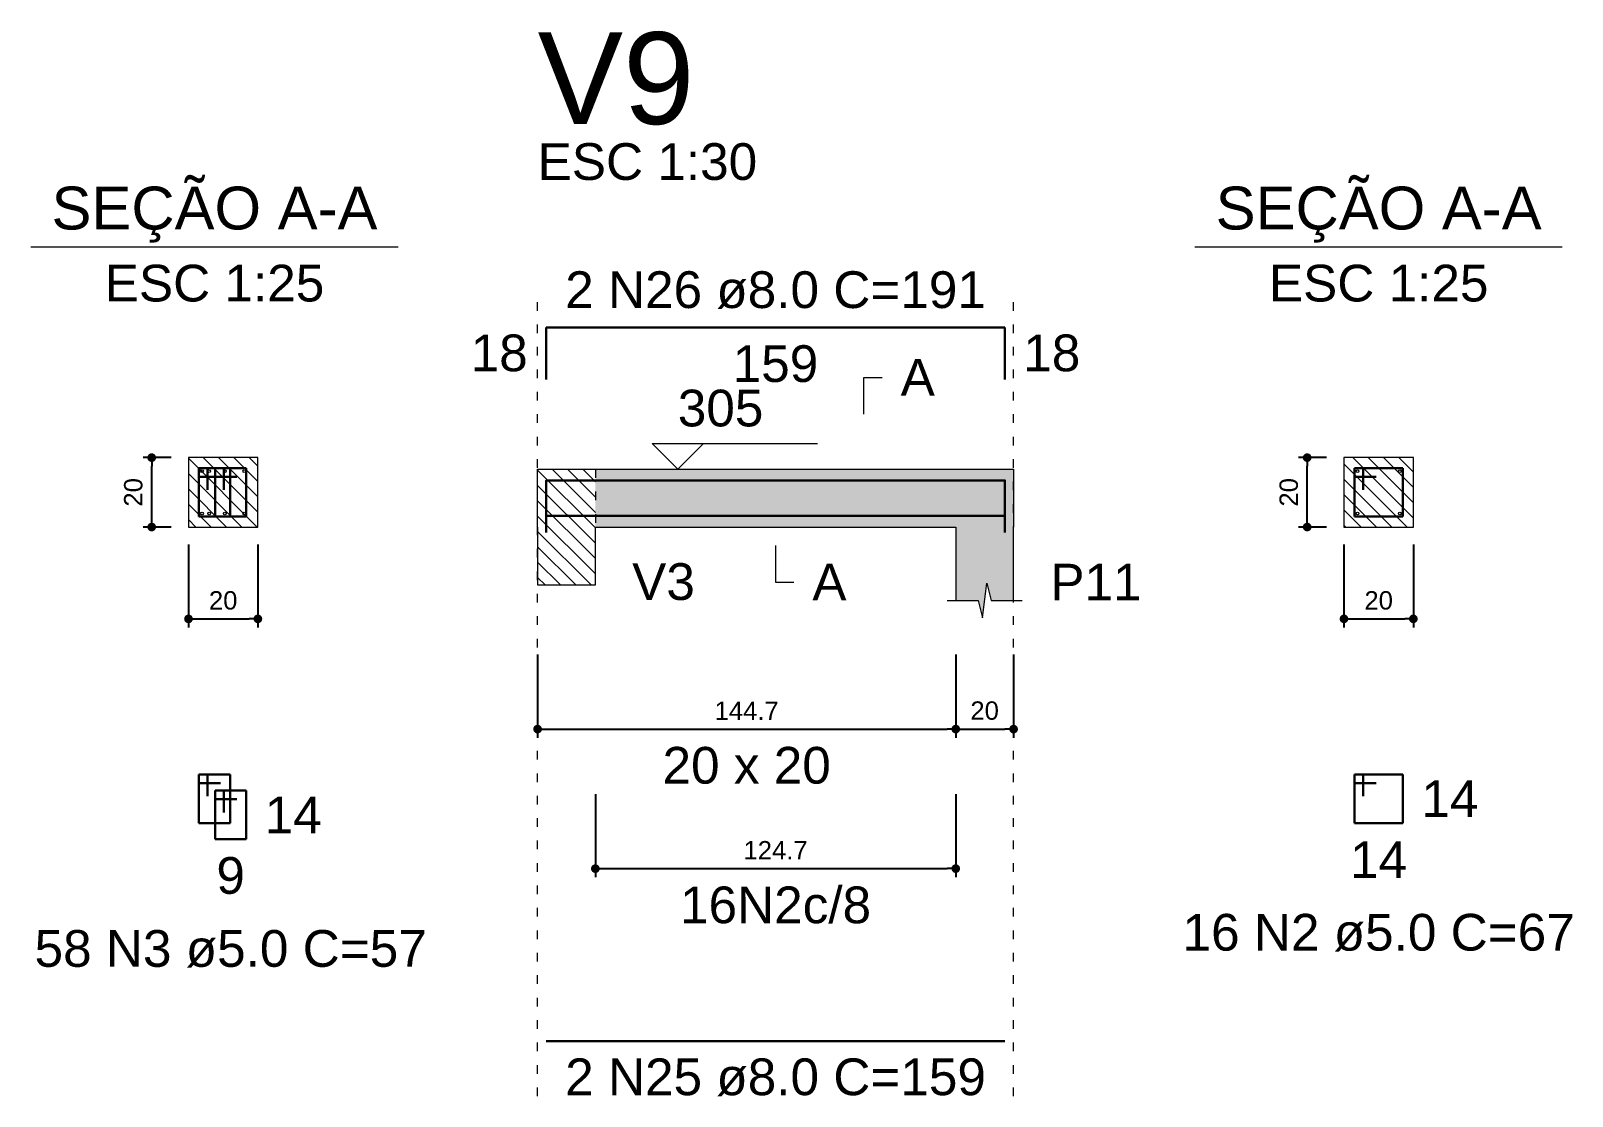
# Model space of a CAD drawing. Header units: millimetres. Extents: x 180 to 11148, y -1598 to 1045.
# Drawn here: x 2086.58 to 2104.36, y 31.19 to 43.48 of the extents above; entities that cross this region are included whole.
import ezdxf

# ---------------------------------------------------------------- set-up
doc = ezdxf.new("R2010")
doc.units = ezdxf.units.MM
doc.header["$MEASUREMENT"] = 0
doc.linetypes.add('DOT2', pattern=[3.175, 0, -3.175])
for name, color, linetype, lineweight in [('Descrição da armadura', 7, 'Continuous', 5), ('DT-Barras na forma', 2, 'Continuous', 30), ('DT-Barras no corte', 5, 'Continuous', 5), ('DT-Barras rebatidas', 2, 'Continuous', 30), ('DT-Cotas', 9, 'Continuous', 5), ('DT-Forma', 5, 'Continuous', 5), ('DT-Hachura forma vigas', 252, 'Continuous', 5), ('DT-Hachura intersecção vigas', 9, 'Continuous', 5), ('DT-Hachura seção vigas', 252, 'Continuous', 5), ('DT-Pontilhado', 9, 'DOT2', 5), ('DT-Textos', 7, 'Continuous', 5), ('DT-Título', 3, 'Continuous', 20), ('Textos armaduras', 7, 'Continuous', 5)]:
    doc.layers.add(name, color=color, linetype=linetype, lineweight=lineweight)
doc.styles.add('Arial', font='arial.ttf')
doc.dimstyles.new('UM_25.000000', dxfattribs={"dimtxt": 0.18, "dimasz": 0.1, "dimexe": 0.1, "dimexo": 0.2, "dimgap": 0, "dimtad": 1, "dimtih": 1, "dimtoh": 1, "dimdec": 1, "dimlfac": 25, "dimzin": 0, "dimdsep": 46, "dimtxsty": 'Standard', "dimcen": 0.09, "dimdle": 0.1, "dimadec": 1, "dimazin": 2, "dimtfac": 1, "dimtdec": 4, "dimtofl": 0, "dimtmove": 0, "dimatfit": 3, "dimfxl": 1, "dimtolj": 1, "dimarcsym": 0})
doc.dimstyles.new('UM_30.000000', dxfattribs={"dimtxt": 0.18, "dimasz": 0.1, "dimexe": 0.1, "dimexo": 0.2, "dimgap": 0, "dimtad": 1, "dimtih": 1, "dimtoh": 1, "dimdec": 1, "dimlfac": 30, "dimzin": 0, "dimdsep": 46, "dimtxsty": 'Standard', "dimcen": 0.09, "dimdle": 0.1, "dimadec": 1, "dimazin": 2, "dimtfac": 1, "dimtdec": 4, "dimtofl": 0, "dimtmove": 0, "dimatfit": 3, "dimfxl": 1, "dimtolj": 1, "dimarcsym": 0})
pattern_1 = [(135, (1822.37998, -105.55233), (-0.08838835, -0.08838835), [])]

msp = doc.modelspace()

# ---------------------------------------------------------------- texts
at = {"layer": 'Descrição da armadura', "linetype": 'Continuous', "char_height": 0.4236, "attachment_point": 8, "line_spacing_factor": 0.798, "style": 'Arial'}
for s, insert, width in [('2 N26 ø8.0 C=191', (2095.1691, 40.2707), 9.7294), ('16N2c/8', (2095.1691, 33.1823), 4.419452), ('2 N25 ø8.0 C=159', (2095.1691, 31.1943), 9.7294)]:
    msp.add_mtext(s, dxfattribs=dict(at, insert=insert, width=width))
at = {"layer": 'Descrição da armadura', "color": 7, "linetype": 'Continuous', "char_height": 0.4236, "width": 9.069495, "attachment_point": 8, "line_spacing_factor": 0.798, "style": 'Arial'}
for s, insert in [('16 N2 ø5.0 C=67', (2102.1238, 32.8612)), ('58 N3 ø5.0 C=57', (2088.8855, 32.6745))]:
    msp.add_mtext(s, dxfattribs=dict(at, insert=insert))
at = {"layer": 'DT-Textos', "line_spacing_factor": 0.798, "style": 'Arial'}
for s, insert, char_height, width, attachment_point in [('ESC 1:30', (2092.4246, 41.7533), 0.4236, 4.729993, 7), ('SEÇÃO A-A', (2088.699, 41.0357), 0.4942, 8.023973, 8), ('SEÇÃO A-A', (2102.124, 41.0357), 0.4942, 8.023973, 8), ('ESC 1:25', (2088.6988, 40.3516), 0.4236, 4.729993, 8), ('ESC 1:25', (2102.1238, 40.3516), 0.4236, 4.729993, 8), ('A', (2096.6115, 39.2711), 0.4236, 0.737072, 7), ('305', (2094.0414, 38.911), 0.4236, 1.843758, 7), ('V3', (2093.5149, 36.91), 0.4236, 1.351658, 7), ('A', (2095.5927, 36.91), 0.4236, 0.737072, 7), ('P11', (2098.3372, 36.91), 0.4236, 1.966244, 7), ('20 x 20', (2094.8358, 34.792), 0.4236, 3.624925, 8)]:
    msp.add_mtext(s, dxfattribs=dict(at, insert=insert, char_height=char_height, width=width, attachment_point=attachment_point))
at = {"layer": 'DT-Título', "insert": (2092.4246, 42.3887), "char_height": 1.059, "width": 3.604421, "attachment_point": 7, "line_spacing_factor": 0.798, "style": 'Arial'}
msp.add_mtext('V9', dxfattribs=at)
at = {"layer": 'Textos armaduras', "linetype": 'Continuous', "char_height": 0.4236, "attachment_point": 7, "line_spacing_factor": 0.798, "style": 'Arial'}
for s, insert, width in [('18', (2091.6529, 39.5473), 1.31981), ('159', (2094.6742, 39.4235), 1.979715), ('18', (2098.0254, 39.5473), 1.31981)]:
    msp.add_mtext(s, dxfattribs=dict(at, insert=insert, width=width))
at = {"layer": 'Textos armaduras', "color": 7, "linetype": 'Continuous', "char_height": 0.4236, "attachment_point": 7, "line_spacing_factor": 0.798, "style": 'Arial'}
for s, insert, width in [('14', (2102.6156, 34.412), 1.31981), ('14', (2089.2773, 34.2253), 1.31981), ('14', (2101.7939, 33.7084), 1.31981), ('9', (2088.7205, 33.5217), 0.659905)]:
    msp.add_mtext(s, dxfattribs=dict(at, insert=insert, width=width))

# ---------------------------------------------------------------- blocks, each defined once
blk = doc.blocks.new('_Dot')
at = {"color": 0, "linetype": 'ByBlock', "lineweight": -2}
blk.add_line((-0.5, 0), (-1, 0), dxfattribs=at)
at = {"color": 0, "linetype": 'ByBlock', "const_width": 0.5}
blk.add_lwpolyline([(-0.25, 0, 1), (0.25, 0, 1)], format="xyb", close=True, dxfattribs=at)
blk = doc.blocks.new('*D650')
at = {"layer": 'Defpoints', "color": 0, "transparency": 16777216}
for p in [(2087.975, 38.557), (2088.399, 38.557), (2088.399, 37.757)]:
    blk.add_point(p, dxfattribs=at)
at = {"layer": 'DT-Cotas', "color": 0, "lineweight": -2, "transparency": 16777216}
for p, q in [((2088.199, 38.557), (2087.875, 38.557)), ((2087.975, 37.857), (2087.975, 38.457)), ((2088.199, 37.757), (2087.875, 37.757))]:
    blk.add_line(p, q, dxfattribs=at)
at = {"layer": 'DT-Cotas', "color": 0, "lineweight": -2, "transparency": 16777216, "xscale": 0.1000000014901161, "yscale": 0.1000000014901161, "zscale": 0.1000000014901161}
for p, rotation in [((2087.975, 38.557), 90), ((2087.975, 37.757), 270)]:
    blk.add_blockref('_Dot', p, dxfattribs=dict(at, rotation=rotation))
at = {"layer": 'DT-Cotas', "transparency": 16777216, "insert": (2087.763, 38.157), "char_height": 0.2118, "attachment_point": 5, "rotation": 90, "style": 'Arial'}
blk.add_mtext('\\A1;20', dxfattribs=at)
blk = doc.blocks.new('*D651')
at = {"layer": 'Defpoints', "color": 0, "transparency": 16777216}
for p in [(2088.399, 37.757), (2089.199, 37.757), (2089.199, 36.698)]:
    blk.add_point(p, dxfattribs=at)
at = {"layer": 'DT-Cotas', "color": 0, "lineweight": -2, "transparency": 16777216}
for p, q in [((2088.399, 37.557), (2088.399, 36.598)), ((2089.199, 37.557), (2089.199, 36.598)), ((2088.499, 36.698), (2089.099, 36.698))]:
    blk.add_line(p, q, dxfattribs=at)
at = {"layer": 'DT-Cotas', "color": 0, "lineweight": -2, "transparency": 16777216, "xscale": 0.1000000014901161, "yscale": 0.1000000014901161, "zscale": 0.1000000014901161, "rotation": 180}
blk.add_blockref('_Dot', (2088.399, 36.698), dxfattribs=at)
at = {"layer": 'DT-Cotas', "color": 0, "lineweight": -2, "transparency": 16777216, "xscale": 0.1000000014901161, "yscale": 0.1000000014901161, "zscale": 0.1000000014901161}
blk.add_blockref('_Dot', (2089.199, 36.698), dxfattribs=at)
at = {"layer": 'DT-Cotas', "transparency": 16777216, "insert": (2088.799, 36.91), "char_height": 0.2118, "attachment_point": 5, "rotation": 0.0057, "style": 'Arial'}
blk.add_mtext('\\A1;20', dxfattribs=at)
blk = doc.blocks.new('*D672')
at = {"layer": 'Defpoints', "color": 0, "transparency": 16777216}
for p in [(2092.425, 36.486), (2097.247, 36.486), (2097.247, 35.427)]:
    blk.add_point(p, dxfattribs=at)
at = {"layer": 'DT-Cotas', "color": 0, "lineweight": -2, "transparency": 16777216}
for p, q in [((2092.425, 36.286), (2092.425, 35.327)), ((2097.247, 36.286), (2097.247, 35.327)), ((2092.525, 35.427), (2097.147, 35.427))]:
    blk.add_line(p, q, dxfattribs=at)
at = {"layer": 'DT-Cotas', "color": 0, "lineweight": -2, "transparency": 16777216, "xscale": 0.1000000014901161, "yscale": 0.1000000014901161, "zscale": 0.1000000014901161, "rotation": 180}
blk.add_blockref('_Dot', (2092.425, 35.427), dxfattribs=at)
at = {"layer": 'DT-Cotas', "color": 0, "lineweight": -2, "transparency": 16777216, "xscale": 0.1000000014901161, "yscale": 0.1000000014901161, "zscale": 0.1000000014901161}
blk.add_blockref('_Dot', (2097.247, 35.427), dxfattribs=at)
at = {"layer": 'DT-Cotas', "transparency": 16777216, "insert": (2094.836, 35.639), "char_height": 0.2118, "attachment_point": 5, "rotation": 0.0057, "style": 'Arial'}
blk.add_mtext('\\A1;144.7', dxfattribs=at)
blk = doc.blocks.new('*D673')
at = {"layer": 'Defpoints', "color": 0, "transparency": 16777216}
for p in [(2097.247, 36.486), (2097.914, 36.486), (2097.914, 35.427)]:
    blk.add_point(p, dxfattribs=at)
at = {"layer": 'DT-Cotas', "color": 0, "lineweight": -2, "transparency": 16777216}
for p, q in [((2097.247, 36.286), (2097.247, 35.327)), ((2097.914, 36.286), (2097.914, 35.327)), ((2097.347, 35.427), (2097.814, 35.427))]:
    blk.add_line(p, q, dxfattribs=at)
at = {"layer": 'DT-Cotas', "color": 0, "lineweight": -2, "transparency": 16777216, "xscale": 0.1000000014901161, "yscale": 0.1000000014901161, "zscale": 0.1000000014901161, "rotation": 180}
blk.add_blockref('_Dot', (2097.247, 35.427), dxfattribs=at)
at = {"layer": 'DT-Cotas', "color": 0, "lineweight": -2, "transparency": 16777216, "xscale": 0.1000000014901161, "yscale": 0.1000000014901161, "zscale": 0.1000000014901161}
blk.add_blockref('_Dot', (2097.914, 35.427), dxfattribs=at)
at = {"layer": 'DT-Cotas', "transparency": 16777216, "insert": (2097.58, 35.639), "char_height": 0.2118, "attachment_point": 5, "rotation": 0.0057, "style": 'Arial'}
blk.add_mtext('\\A1;20', dxfattribs=at)
blk = doc.blocks.new('*D674')
at = {"layer": 'Defpoints', "color": 0, "transparency": 16777216}
for p in [(2093.091, 34.877), (2097.247, 34.877), (2097.247, 33.818)]:
    blk.add_point(p, dxfattribs=at)
at = {"layer": 'DT-Cotas', "color": 0, "lineweight": -2, "transparency": 16777216}
for p, q in [((2093.091, 34.677), (2093.091, 33.718)), ((2097.247, 34.677), (2097.247, 33.718)), ((2093.191, 33.818), (2097.147, 33.818))]:
    blk.add_line(p, q, dxfattribs=at)
at = {"layer": 'DT-Cotas', "color": 0, "lineweight": -2, "transparency": 16777216, "xscale": 0.1000000014901161, "yscale": 0.1000000014901161, "zscale": 0.1000000014901161, "rotation": 180}
blk.add_blockref('_Dot', (2093.091, 33.818), dxfattribs=at)
at = {"layer": 'DT-Cotas', "color": 0, "lineweight": -2, "transparency": 16777216, "xscale": 0.1000000014901161, "yscale": 0.1000000014901161, "zscale": 0.1000000014901161}
blk.add_blockref('_Dot', (2097.247, 33.818), dxfattribs=at)
at = {"layer": 'DT-Cotas', "transparency": 16777216, "insert": (2095.169, 34.03), "char_height": 0.2118, "attachment_point": 5, "rotation": 0.0057, "style": 'Arial'}
blk.add_mtext('\\A1;124.7', dxfattribs=at)
blk = doc.blocks.new('*D675')
at = {"layer": 'Defpoints', "color": 0, "transparency": 16777216}
for p in [(2101.3, 38.557), (2101.724, 38.557), (2101.724, 37.757)]:
    blk.add_point(p, dxfattribs=at)
at = {"layer": 'DT-Cotas', "color": 0, "lineweight": -2, "transparency": 16777216}
for p, q in [((2101.524, 38.557), (2101.2, 38.557)), ((2101.3, 37.857), (2101.3, 38.457)), ((2101.524, 37.757), (2101.2, 37.757))]:
    blk.add_line(p, q, dxfattribs=at)
at = {"layer": 'DT-Cotas', "color": 0, "lineweight": -2, "transparency": 16777216, "xscale": 0.1000000014901161, "yscale": 0.1000000014901161, "zscale": 0.1000000014901161}
for p, rotation in [((2101.3, 38.557), 90), ((2101.3, 37.757), 270)]:
    blk.add_blockref('_Dot', p, dxfattribs=dict(at, rotation=rotation))
at = {"layer": 'DT-Cotas', "transparency": 16777216, "insert": (2101.088, 38.157), "char_height": 0.2118, "attachment_point": 5, "rotation": 90, "style": 'Arial'}
blk.add_mtext('\\A1;20', dxfattribs=at)
blk = doc.blocks.new('*D676')
at = {"layer": 'Defpoints', "color": 0, "transparency": 16777216}
for p in [(2101.724, 37.757), (2102.524, 37.757), (2102.524, 36.698)]:
    blk.add_point(p, dxfattribs=at)
at = {"layer": 'DT-Cotas', "color": 0, "lineweight": -2, "transparency": 16777216}
for p, q in [((2101.724, 37.557), (2101.724, 36.598)), ((2102.524, 37.557), (2102.524, 36.598)), ((2101.824, 36.698), (2102.424, 36.698))]:
    blk.add_line(p, q, dxfattribs=at)
at = {"layer": 'DT-Cotas', "color": 0, "lineweight": -2, "transparency": 16777216, "xscale": 0.1000000014901161, "yscale": 0.1000000014901161, "zscale": 0.1000000014901161, "rotation": 180}
blk.add_blockref('_Dot', (2101.724, 36.698), dxfattribs=at)
at = {"layer": 'DT-Cotas', "color": 0, "lineweight": -2, "transparency": 16777216, "xscale": 0.1000000014901161, "yscale": 0.1000000014901161, "zscale": 0.1000000014901161}
blk.add_blockref('_Dot', (2102.524, 36.698), dxfattribs=at)
at = {"layer": 'DT-Cotas', "transparency": 16777216, "insert": (2102.124, 36.91), "char_height": 0.2118, "attachment_point": 5, "rotation": 0.0057, "style": 'Arial'}
blk.add_mtext('\\A1;20', dxfattribs=at)

# ---------------------------------------------------------------- dimensions: what is measured, and where the dimension line sits
at = {"layer": 'DT-Cotas'}
for base, p1, p2, picture, middle in [((2087.9752, 38.5572), (2088.3988, 37.7572), (2088.3988, 38.5572), '*D650', (2087.7634, 38.1572)), ((2101.3002, 38.5572), (2101.7238, 37.7572), (2101.7238, 38.5572), '*D675', (2101.0884, 38.1572))]:
    dim = msp.add_linear_dim(base=base, p1=p1, p2=p2, angle=90, dimstyle='UM_25.000000', override={"dimtxt": 0.2118, "dimasz": 0.1, "dimexe": 0.1, "dimexo": 0.2, "dimtad": 1, "dimtih": 0, "dimtoh": 0, "dimdec": 1, "dimlfac": 25, "dimzin": 8, "dimtxsty": 'Arial', "dimblk": 'Dot', "dimblk1": 'Dot', "dimblk2": 'Dot', "dimsah": 1, "dimdle": 0.1, "dimse1": 0, "dimse2": 0, "dimclrt": 256, "dimadec": 1, "dimazin": 3, "dimtmove": 2, "dimldrblk": 'Dot'}, dxfattribs=at)
    dim.commit()
    dim.dimension.update_dxf_attribs({"geometry": picture, "text_midpoint": middle, "dimtype": 160, "text_rotation": 90})
for base, p1, p2, dimstyle, override, picture, middle in [((2089.1988, 36.6982), (2088.3988, 37.7572), (2089.1988, 37.7572), 'UM_25.000000', {"dimtxt": 0.2118, "dimasz": 0.1, "dimexe": 0.1, "dimexo": 0.2, "dimtad": 1, "dimtih": 0, "dimtoh": 0, "dimdec": 1, "dimlfac": 25, "dimzin": 8, "dimtxsty": 'Arial', "dimblk": 'Dot', "dimblk1": 'Dot', "dimblk2": 'Dot', "dimsah": 1, "dimdle": 0.1, "dimse1": 0, "dimse2": 0, "dimclrt": 256, "dimadec": 1, "dimazin": 3, "dimtmove": 2, "dimldrblk": 'Dot'}, '*D651', (2088.7988, 36.91)), ((2102.5238, 36.6982), (2101.7238, 37.7572), (2102.5238, 37.7572), 'UM_25.000000', {"dimtxt": 0.2118, "dimasz": 0.1, "dimexe": 0.1, "dimexo": 0.2, "dimtad": 1, "dimtih": 0, "dimtoh": 0, "dimdec": 1, "dimlfac": 25, "dimzin": 8, "dimtxsty": 'Arial', "dimblk": 'Dot', "dimblk1": 'Dot', "dimblk2": 'Dot', "dimsah": 1, "dimdle": 0.1, "dimse1": 0, "dimse2": 0, "dimclrt": 256, "dimadec": 1, "dimazin": 3, "dimtmove": 2, "dimldrblk": 'Dot'}, '*D676', (2102.1238, 36.91)), ((2097.2469, 35.4274), (2092.4246, 36.4864), (2097.2469, 36.4864), 'UM_30.000000', {"dimtxt": 0.2118, "dimasz": 0.1, "dimexe": 0.1, "dimexo": 0.2, "dimtad": 1, "dimtih": 0, "dimtoh": 0, "dimdec": 1, "dimlfac": 30, "dimzin": 8, "dimtxsty": 'Arial', "dimblk": 'Dot', "dimblk1": 'Dot', "dimblk2": 'Dot', "dimsah": 1, "dimdle": 0.1, "dimse1": 0, "dimse2": 0, "dimclrt": 256, "dimadec": 1, "dimazin": 3, "dimtmove": 2, "dimldrblk": 'Dot'}, '*D672', (2094.8358, 35.6392)), ((2097.9136, 35.4274), (2097.2469, 36.4864), (2097.9136, 36.4864), 'UM_30.000000', {"dimtxt": 0.2118, "dimasz": 0.1, "dimexe": 0.1, "dimexo": 0.2, "dimtad": 1, "dimtih": 0, "dimtoh": 0, "dimdec": 1, "dimlfac": 30, "dimzin": 8, "dimtxsty": 'Arial', "dimblk": 'Dot', "dimblk1": 'Dot', "dimblk2": 'Dot', "dimsah": 1, "dimdle": 0.1, "dimse1": 0, "dimse2": 0, "dimclrt": 256, "dimadec": 1, "dimazin": 3, "dimtmove": 2, "dimldrblk": 'Dot'}, '*D673', (2097.5803, 35.6392)), ((2097.2469, 33.8177), (2093.0913, 34.8767), (2097.2469, 34.8767), 'UM_30.000000', {"dimtxt": 0.2118, "dimasz": 0.1, "dimexe": 0.1, "dimexo": 0.2, "dimtad": 1, "dimtih": 0, "dimtoh": 0, "dimdec": 1, "dimlfac": 30, "dimzin": 8, "dimtxsty": 'Arial', "dimblk": 'Dot', "dimblk1": 'Dot', "dimblk2": 'Dot', "dimsah": 1, "dimdle": 0.1, "dimse1": 0, "dimse2": 0, "dimclrt": 256, "dimadec": 1, "dimazin": 3, "dimtmove": 2, "dimldrblk": 'Dot'}, '*D674', (2095.1691, 34.0295))]:
    dim = msp.add_linear_dim(base=base, p1=p1, p2=p2, dimstyle=dimstyle, override=override, dxfattribs=at)
    dim.commit()
    dim.dimension.update_dxf_attribs({"geometry": picture, "text_midpoint": middle, "dimtype": 160, "text_rotation": 0.00573})

# ---------------------------------------------------------------- hatches: boundary and pattern name
at = {"layer": 'DT-Hachura forma vigas', "linetype": 'Continuous'}
msp.add_hatch(color=256, dxfattribs=at).paths.add_polyline_path([(2097.9136, 36.9099), (2097.9136, 37.7572), (2097.9136, 38.4239), (2097.2469, 38.4239), (2093.0913, 38.4239), (2093.0913, 37.7572), (2097.2469, 37.7572), (2097.2469, 36.9099), (2097.5053, 36.9099), (2097.5553, 36.7099), (2097.6053, 37.1099), (2097.6553, 36.9099), (2097.9136, 36.9099)])
at = {"layer": 'DT-Hachura intersecção vigas', "linetype": 'Continuous'}
h = msp.add_hatch(dxfattribs=at)
h.set_pattern_fill('ANSI31', color=256, angle=90, style=0)
h.set_pattern_definition(pattern_1)
h.paths.add_polyline_path([(2092.4246, 37.0905), (2093.0913, 37.0905), (2093.0913, 37.7572), (2093.0913, 38.4239), (2092.4246, 38.4239), (2092.4246, 37.7572), (2092.4246, 37.0905)])
at = {"layer": 'DT-Hachura seção vigas', "linetype": 'Continuous'}
h = msp.add_hatch(dxfattribs=at)
h.set_pattern_fill('ANSI31', color=256, angle=90, style=0)
h.set_pattern_definition(pattern_1)
h.paths.add_polyline_path([(2088.3988, 37.7572), (2088.3988, 37.7572), (2089.1988, 37.7572), (2089.1988, 38.5572), (2088.3988, 38.5572), (2088.3988, 37.7572)])
h = msp.add_hatch(dxfattribs=at)
h.set_pattern_fill('ANSI31', color=256, angle=90, style=0)
h.set_pattern_definition(pattern_1)
h.paths.add_polyline_path([(2101.7238, 37.7572), (2101.7238, 37.7572), (2102.5238, 37.7572), (2102.5238, 38.5572), (2101.7238, 38.5572), (2101.7238, 37.7572)])

# ---------------------------------------------------------------- linework, layer by layer
at = {"layer": 'DT-Barras na forma'}
for p, q in [((2088.6188, 38.4372), (2088.5188, 38.4372)), ((2088.5188, 38.4372), (2088.5188, 37.8772)), ((2088.8788, 38.4372), (2088.5188, 38.4372)), ((2088.5188, 38.4372), (2088.5188, 38.3372)), ((2088.6188, 38.1872), (2088.6188, 38.4372)), ((2088.8055, 38.4372), (2088.7055, 38.4372)), ((2088.7055, 38.4372), (2088.7055, 37.8772)), ((2089.0655, 38.4372), (2088.7055, 38.4372)), ((2088.7055, 38.4372), (2088.7055, 38.3372)), ((2088.8055, 38.1872), (2088.8055, 38.4372)), ((2088.8788, 37.8772), (2088.8788, 38.4372)), ((2089.0655, 37.8772), (2089.0655, 38.4372)), ((2101.9438, 38.4372), (2101.8438, 38.4372)), ((2101.8438, 38.4372), (2101.8438, 37.8772)), ((2102.4038, 38.4372), (2101.8438, 38.4372)), ((2101.8438, 38.4372), (2101.8438, 38.3372)), ((2101.9438, 38.1872), (2101.9438, 38.4372)), ((2102.4038, 37.8772), (2102.4038, 38.4372)), ((2088.5188, 38.3372), (2088.7688, 38.3372)), ((2088.7055, 38.3372), (2088.9555, 38.3372)), ((2101.8438, 38.3372), (2102.0938, 38.3372)), ((2088.5188, 37.8772), (2088.8788, 37.8772)), ((2088.7055, 37.8772), (2089.0655, 37.8772)), ((2101.8438, 37.8772), (2102.4038, 37.8772))]:
    msp.add_line(p, q, dxfattribs=at)
for points in [[(2092.5246, 37.6944), (2092.5246, 38.2939), (2097.8136, 38.2939), (2097.8136, 37.6944)], [(2092.5246, 37.8872), (2097.8136, 37.8872)]]:
    msp.add_lwpolyline(points, dxfattribs=at)
at = {"layer": 'DT-Barras no corte'}
for centre in [(2088.5548, 38.4012), (2088.6372, 38.4012), (2088.8172, 38.4012), (2089.0428, 38.4012), (2101.8798, 38.4012), (2102.3678, 38.4012), (2088.5548, 37.9132), (2088.6372, 37.9132), (2088.8172, 37.9132), (2089.0428, 37.9132), (2101.8798, 37.9132), (2102.3678, 37.9132)]:
    msp.add_circle(centre, 0.016, dxfattribs=at)
at = {"layer": 'DT-Barras rebatidas'}
for p, q in [((2092.5246, 39.4594), (2092.5246, 40.0589)), ((2092.5246, 40.0589), (2097.8136, 40.0589)), ((2097.8136, 40.0589), (2097.8136, 39.4594)), ((2088.6188, 34.9038), (2088.5188, 34.9038)), ((2088.5188, 34.9038), (2088.5188, 34.3438)), ((2088.8788, 34.9038), (2088.5188, 34.9038)), ((2088.5188, 34.9038), (2088.5188, 34.8038)), ((2088.6188, 34.6538), (2088.6188, 34.9038)), ((2088.8788, 34.3438), (2088.8788, 34.9038)), ((2101.9438, 34.9038), (2101.8438, 34.9038)), ((2101.8438, 34.9038), (2101.8438, 34.3438)), ((2102.4038, 34.9038), (2101.8438, 34.9038)), ((2101.8438, 34.9038), (2101.8438, 34.8038)), ((2101.9438, 34.6538), (2101.9438, 34.9038)), ((2102.4038, 34.3438), (2102.4038, 34.9038)), ((2088.5188, 34.8038), (2088.7688, 34.8038)), ((2088.8055, 34.7171), (2088.7055, 34.7171)), ((2088.7055, 34.7171), (2088.7055, 34.1571)), ((2089.0655, 34.7171), (2088.7055, 34.7171)), ((2088.7055, 34.7171), (2088.7055, 34.6171)), ((2088.8055, 34.4671), (2088.8055, 34.7171)), ((2089.0655, 34.1571), (2089.0655, 34.7171)), ((2101.8438, 34.8038), (2102.0938, 34.8038)), ((2088.7055, 34.6171), (2088.9555, 34.6171)), ((2088.5188, 34.3438), (2088.8788, 34.3438)), ((2101.8438, 34.3438), (2102.4038, 34.3438)), ((2088.7055, 34.1571), (2089.0655, 34.1571)), ((2092.5246, 31.8297), (2097.8136, 31.8297))]:
    msp.add_line(p, q, dxfattribs=at)
at = {"layer": 'DT-Forma'}
for p, q in [((2089.1988, 38.5572), (2088.3988, 38.5572)), ((2088.3988, 38.5572), (2088.3988, 38.5572)), ((2088.3988, 38.5572), (2088.3988, 37.7572)), ((2089.1988, 37.7572), (2089.1988, 38.5572)), ((2089.1988, 38.5572), (2089.1988, 38.5572)), ((2092.4246, 38.4239), (2093.0913, 38.4239)), ((2093.0913, 38.4239), (2097.2469, 38.4239)), ((2097.2469, 38.4239), (2097.9136, 38.4239)), ((2102.5238, 38.5572), (2101.7238, 38.5572)), ((2101.7238, 38.5572), (2101.7238, 38.5572)), ((2101.7238, 38.5572), (2101.7238, 37.7572)), ((2102.5238, 37.7572), (2102.5238, 38.5572)), ((2102.5238, 38.5572), (2102.5238, 38.5572)), ((2088.3988, 37.7572), (2089.1988, 37.7572)), ((2088.3988, 37.7572), (2088.3988, 37.7572)), ((2089.1988, 37.7572), (2089.1988, 37.7572)), ((2092.4246, 37.7572), (2092.4246, 37.0905)), ((2093.0913, 37.0905), (2093.0913, 37.7572)), ((2093.0913, 37.7572), (2097.2469, 37.7572)), ((2097.2469, 37.7572), (2097.2469, 36.91)), ((2097.9136, 36.91), (2097.9136, 37.7572)), ((2101.7238, 37.7572), (2102.5238, 37.7572)), ((2101.7238, 37.7572), (2101.7238, 37.7572)), ((2102.5238, 37.7572), (2102.5238, 37.7572)), ((2092.4246, 37.0905), (2093.0913, 37.0905)), ((2097.5553, 36.71), (2097.6053, 37.11)), ((2097.6053, 37.11), (2097.6553, 36.91)), ((2097.1469, 36.91), (2097.5053, 36.91)), ((2097.5053, 36.91), (2097.5553, 36.71)), ((2097.6553, 36.91), (2098.0136, 36.91))]:
    msp.add_line(p, q, dxfattribs=at)
at = {"layer": 'DT-Forma', "linetype": 'Continuous'}
for p, q in [((2092.4246, 37.7572), (2092.4246, 38.4239)), ((2097.9136, 38.4239), (2097.9136, 37.7572))]:
    msp.add_line(p, q, dxfattribs=at)
at = {"layer": 'DT-Pontilhado', "ltscale": 0.05}
for p, q in [((2092.4246, 31.1943), (2092.4246, 40.4825)), ((2097.9136, 31.1943), (2097.9136, 40.4825)), ((2093.0913, 38.4239), (2093.0913, 37.7572))]:
    msp.add_line(p, q, dxfattribs=at)
at = {"layer": 'DT-Textos'}
for p, q in [((2086.5808, 40.987), (2090.8168, 40.987)), ((2100.0058, 40.987), (2104.2418, 40.987))]:
    msp.add_line(p, q, dxfattribs=at)
for points in [[(2096.1879, 39.0593), (2096.1879, 39.4829), (2096.3997, 39.4829)], [(2094.338, 38.7204), (2094.0414, 38.4239), (2093.7449, 38.7204), (2095.6511, 38.7204)], [(2095.1691, 37.5454), (2095.1691, 37.1218), (2095.3809, 37.1218)]]:
    msp.add_lwpolyline(points, dxfattribs=at)

msp.set_redraw_order([(e.dxf.handle, doc.entitydb.next_handle()) for e in msp.query("TEXT MTEXT ATTDEF DIMENSION ARC_DIMENSION")])  # texts and dimensions are drawn at this point

doc.saveas('drawing.dxf')
